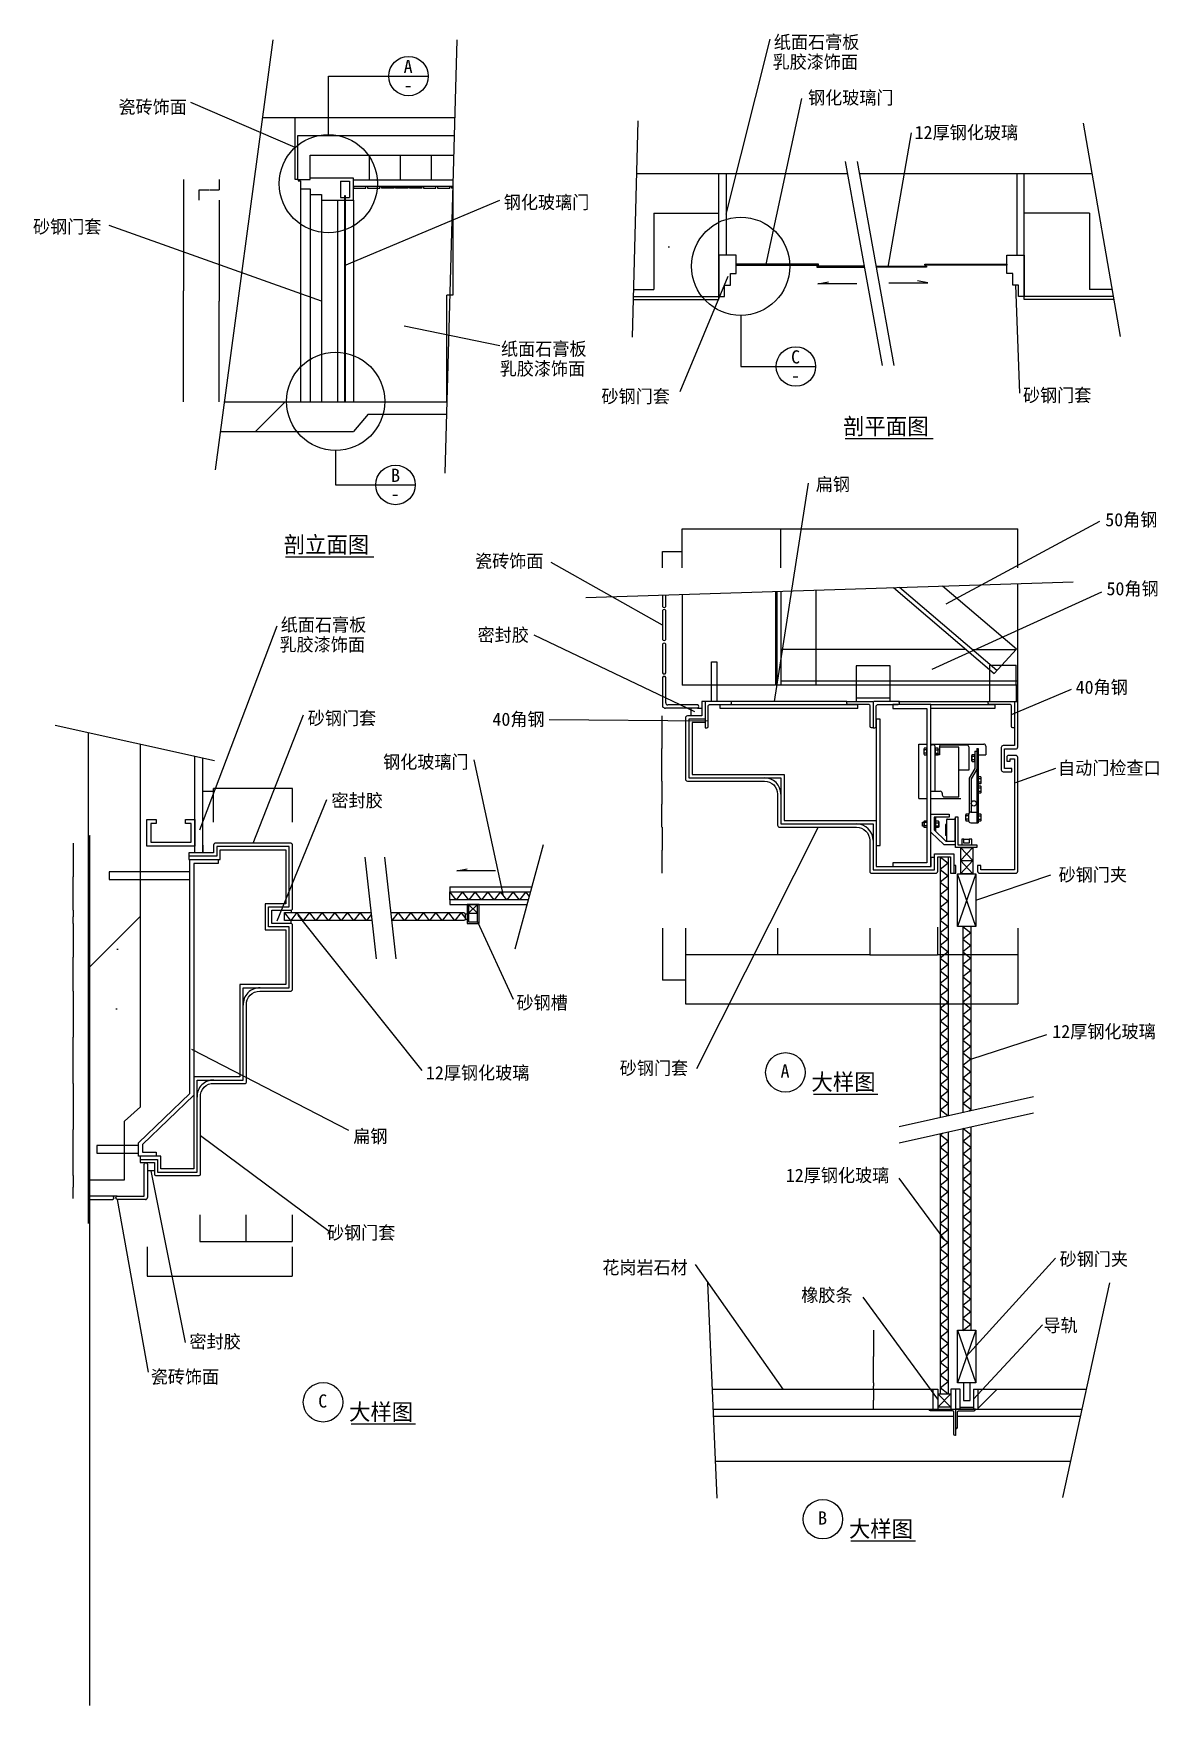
# Model space of a CAD drawing. Header units: metres. Extents: x -687 to 12991, y 0 to 20324.
import ezdxf

# ---------------------------------------------------------------- set-up
doc = ezdxf.new("R2010")
doc.units = ezdxf.units.M
for name, color, linetype in [('2', 2, 'Continuous'), ('3', 3, 'Continuous'), ('4', 4, 'Continuous'), ('7', 7, 'Continuous'), ('BH', 3, 'Continuous'), ('DIM', 3, 'Continuous'), ('TEXT', 3, 'Continuous')]:
    doc.layers.add(name, color=color, linetype=linetype)
doc.dimstyles.get("Standard").update_dxf_attribs({"dimtxt": 2.5, "dimasz": 2.5, "dimexe": 1.25, "dimexo": 0.625, "dimtad": 1, "dimcen": 2.5, "dimazin": 3, "dimtfac": 1, "dimtmove": 0, "dimatfit": 3})

msp = doc.modelspace()

# ---------------------------------------------------------------- texts
at = {"layer": 'TEXT'}
for s, height, p in [('纸面石膏板', 160, (8313.36, 20138.97)), ('A', 160, (3813.43, 19842.71)), ('乳胶漆饰面', 160, (8297.64, 19898.04)), ('瓷砖饰面', 160, (346.52, 19350.78)), ('-', 160, (3813.43, 19616.06)), ('钢化玻璃门', 160, (8728.82, 19463.16)), ('12厚钢化玻璃', 160, (10025.64, 19040.43)), ('钢化玻璃门', 160, (5030.66, 18192.31)), ('砂钢门套', 160, (-692.4, 17894.87)), ('纸面石膏板', 160, (4996.41, 16410.33)), ('C', 160, (8523.34, 16312.63)), ('乳胶漆饰面', 160, (4980.69, 16169.4)), ('-', 160, (8523.39, 16085.99)), ('砂钢门套', 160, (6218.26, 15833.06)), ('砂钢门套', 160, (11342.24, 15847.05)), ('剖平面图', 200, (9155.35, 15449.33)), ('B', 160, (3661.03, 14873.26)), ('扁钢', 160, (8823.84, 14764.22)), ('-', 160, (3655.78, 14646.61)), ('50角钢', 160, (12342.88, 14334.12)), ('剖立面图', 200, (2354.45, 14011.56)), ('瓷砖饰面', 160, (4681.29, 13831.43)), ('50角钢', 160, (12357.87, 13495.69)), ('纸面石膏板', 160, (2319.08, 13056.81)), ('密封胶', 160, (4712.15, 12933.21)), ('乳胶漆饰面', 160, (2303.36, 12815.88)), ('40角钢', 160, (11983.13, 12297.91)), ('砂钢门套', 160, (2647.61, 11920.98)), ('40角钢', 160, (4892.99, 11908.64)), ('钢化玻璃门', 160, (3563.34, 11390.32)), ('自动门检查口', 160, (11768.63, 11315.87)), ('密封胶', 160, (2935.87, 10920.65)), ('砂钢门夹', 160, (11775.42, 10018.55)), ('砂钢槽', 160, (5184.82, 8463.21)), ('12厚钢化玻璃', 160, (11698.87, 8113.05)), ('12厚钢化玻璃', 160, (4084.19, 7610.96)), ('砂钢门套', 160, (6440.03, 7667.69)), ('A', 160, (8395.63, 7632.05)), ('大样图', 200, (8770.37, 7480.22)), ('扁钢', 160, (3200.93, 6840.13)), ('12厚钢化玻璃', 160, (8459.37, 6365.03)), ('砂钢门套', 160, (2880.75, 5667.32)), ('砂钢门夹', 160, (11787.54, 5347.51)), ('花岗岩石材', 160, (6228.05, 5244.94)), ('橡胶条', 160, (8646.97, 4908.47)), ('导轨', 160, (11591.91, 4541.61)), ('密封胶', 160, (1209.22, 4344.22)), ('瓷砖饰面', 160, (738.53, 3915.91)), ('C', 160, (2775.26, 3621.91)), ('大样图', 200, (3149.57, 3470.08)), ('B', 160, (8851.86, 2200.13)), ('大样图', 200, (9226.6, 2048.3))]:
    msp.add_text(s, height=height, dxfattribs=at).set_placement(p)

# ---------------------------------------------------------------- blocks, each defined once
blk = doc.blocks.new('*D1')
for p, q in [((9479.34, 9449.67), (9479.34, 9125.98)), ((10303.34, 9449.67), (10303.34, 9125.98)), ((9479.59, 9125.98), (9889.84, 9125.98)), ((9892.84, 9125.98), (10303.09, 9125.98))]:
    blk.add_line(p, q)
at = {"layer": 'Defpoints'}
for p in [(9479.34, 9449.67), (10303.34, 9449.67), (9479.34, 9125.98)]:
    blk.add_point(p, dxfattribs=at)
at = {"layer": 'DIM', "insert": (9891.34, 9125.98), "char_height": 1, "attachment_point": 5}
blk.add_mtext('103', dxfattribs=at)
blk = doc.blocks.new('*D2')
for p, q in [((7239.34, 9215.99), (7239.34, 8528.84)), ((11279.34, 9215.99), (11279.34, 8528.84)), ((7239.59, 8528.84), (9257.84, 8528.84)), ((9260.84, 8528.84), (11279.09, 8528.84))]:
    blk.add_line(p, q)
at = {"layer": 'Defpoints'}
for p in [(7239.34, 9215.99), (11279.34, 9215.99), (7239.34, 8528.84)]:
    blk.add_point(p, dxfattribs=at)
at = {"layer": 'DIM', "insert": (9259.34, 8528.84), "char_height": 1, "attachment_point": 5}
blk.add_mtext('505', dxfattribs=at)
blk = doc.blocks.new('*D3')
for p, q in [((8399.34, 13830.51), (8399.34, 14303.89)), ((8399.59, 14303.89), (9837.84, 14303.89)), ((9840.84, 14303.89), (11279.09, 14303.89)), ((11279.34, 13830.51), (11279.34, 14303.89))]:
    blk.add_line(p, q)
at = {"layer": 'Defpoints'}
for p in [(8399.34, 14303.89), (8399.34, 13830.51), (11279.34, 13830.51)]:
    blk.add_point(p, dxfattribs=at)
at = {"layer": 'DIM', "insert": (9839.34, 14303.89), "char_height": 1, "attachment_point": 5}
blk.add_mtext('360', dxfattribs=at)
blk = doc.blocks.new('*D4')
for p, q in [((-0.25, 10573.43), (-0.5, 10573.43)), ((0, 0), (0, 10573.43)), ((0, 0), (0, 10573.43)), ((0, 10573.43), (0, 10573.43)), ((0.25, 10573.43), (0.5, 10573.43))]:
    blk.add_line(p, q)
at = {"layer": 'Defpoints'}
for p in [(0, 10573.43), (0, 0), (0, 0)]:
    blk.add_point(p, dxfattribs=at)
at = {"layer": 'DIM', "insert": (0, 10574.555), "char_height": 1, "attachment_point": 5}
blk.add_mtext('R=20', dxfattribs=at)
blk = doc.blocks.new('*D5')
for p, q in [((1436.71, 11108.8), (1372.46, 11108.8)), ((1372.71, 10736.6), (1372.71, 11108.8)), ((1502.96, 11108.8), (1438.71, 11108.8)), ((1502.71, 10736.6), (1502.71, 11108.8))]:
    blk.add_line(p, q)
at = {"layer": 'Defpoints'}
for p in [(1502.71, 11108.8), (1372.71, 10736.6), (1502.71, 10736.6)]:
    blk.add_point(p, dxfattribs=at)
at = {"layer": 'DIM', "insert": (1437.71, 11108.8), "char_height": 1, "attachment_point": 5}
blk.add_mtext('15', dxfattribs=at)
blk = doc.blocks.new('*D6')
for p, q in [((1981.21, 11147.01), (1502.46, 11147.01)), ((1502.71, 10736.6), (1502.71, 11147.01)), ((2462.96, 11147.01), (1984.21, 11147.01)), ((2462.71, 10736.6), (2462.71, 11147.01))]:
    blk.add_line(p, q)
at = {"layer": 'Defpoints'}
for p in [(2462.71, 11147.01), (1502.71, 10736.6), (2462.71, 10736.6)]:
    blk.add_point(p, dxfattribs=at)
at = {"layer": 'DIM', "insert": (1982.71, 11147.01), "char_height": 1, "attachment_point": 5}
blk.add_mtext('120', dxfattribs=at)
blk = doc.blocks.new('*D7')
for p, q in [((6950.79, 11236.58), (6950.79, 10956.58)), ((6950.54, 10956.58), (6950.29, 10956.58)), ((6950.79, 10676.58), (6950.79, 10956.58)), ((6950.79, 10956.58), (6950.79, 10956.58)), ((6951.04, 10956.58), (6951.29, 10956.58))]:
    blk.add_line(p, q)
at = {"layer": 'Defpoints'}
for p in [(6950.79, 11236.58), (6950.79, 10956.58), (6950.79, 10676.58)]:
    blk.add_point(p, dxfattribs=at)
at = {"layer": 'DIM', "insert": (6950.79, 10957.705), "char_height": 1, "attachment_point": 5}
blk.add_mtext('70', dxfattribs=at)
blk = doc.blocks.new('*D8')
for p, q in [((696.63, 5576.89), (696.63, 5220.54)), ((2456.63, 5576.89), (2456.63, 5220.54)), ((696.88, 5220.54), (1575.13, 5220.54)), ((1578.13, 5220.54), (2456.38, 5220.54))]:
    blk.add_line(p, q)
at = {"layer": 'Defpoints'}
for p in [(696.63, 5576.89), (2456.63, 5576.89), (696.63, 5220.54)]:
    blk.add_point(p, dxfattribs=at)
at = {"layer": 'DIM', "insert": (1576.63, 5220.54), "char_height": 1, "attachment_point": 5}
blk.add_mtext('220', dxfattribs=at)
blk = doc.blocks.new('*D9')
for p, q in [((-0.25, 8086.54), (-0.5, 8086.54)), ((0, 0), (0, 8086.54)), ((0, 0), (0, 8086.54)), ((0, 8086.54), (0, 8086.54)), ((0.25, 8086.54), (0.5, 8086.54))]:
    blk.add_line(p, q)
at = {"layer": 'Defpoints'}
for p in [(0, 8086.54), (0, 0), (0, 0)]:
    blk.add_point(p, dxfattribs=at)
at = {"layer": 'DIM', "insert": (0, 8087.665), "char_height": 1, "attachment_point": 5}
blk.add_mtext('R=20', dxfattribs=at)
blk = doc.blocks.new('*D10')
for p, q in [((1896.63, 5963.54), (1896.63, 5642.5)), ((2456.63, 5963.54), (2456.63, 5642.5)), ((1896.88, 5642.5), (2175.63, 5642.5)), ((2177.63, 5642.5), (2456.38, 5642.5))]:
    blk.add_line(p, q)
at = {"layer": 'Defpoints'}
for p in [(1896.63, 5963.54), (2456.63, 5963.54), (1896.63, 5642.5)]:
    blk.add_point(p, dxfattribs=at)
at = {"layer": 'DIM', "insert": (2176.63, 5642.5), "char_height": 1, "attachment_point": 5}
blk.add_mtext('70', dxfattribs=at)
blk = doc.blocks.new('*D11')
for p, q in [((-204.77, 7562.72), (-204.77, 7002.72)), ((-205.02, 7002.72), (-205.27, 7002.72)), ((-204.77, 6442.72), (-204.77, 7002.72)), ((-204.77, 7002.72), (-204.77, 7002.72)), ((-204.52, 7002.72), (-204.27, 7002.72))]:
    blk.add_line(p, q)
at = {"layer": 'Defpoints'}
for p in [(-204.77, 7562.72), (-204.77, 7002.72), (-204.77, 6442.72)]:
    blk.add_point(p, dxfattribs=at)
at = {"layer": 'DIM', "insert": (-204.77, 7003.845), "char_height": 1, "attachment_point": 5}
blk.add_mtext('140', dxfattribs=at)
blk = doc.blocks.new('*D12')
for p, q in [((-0.25, 6943.06), (-0.5, 6943.06)), ((0, 0), (0, 6943.06)), ((0, 0), (0, 6943.06)), ((0, 6943.06), (0, 6943.06)), ((0.25, 6943.06), (0.5, 6943.06))]:
    blk.add_line(p, q)
at = {"layer": 'Defpoints'}
for p in [(0, 6943.06), (0, 0), (0, 0)]:
    blk.add_point(p, dxfattribs=at)
at = {"layer": 'DIM', "insert": (0, 6944.185), "char_height": 1, "attachment_point": 5}
blk.add_mtext('R=20', dxfattribs=at)
blk = doc.blocks.new('*D13')
for p, q in [((-205.02, 6302.72), (-205.27, 6302.72)), ((-204.77, 6442.72), (-204.77, 6302.72)), ((-204.77, 6162.72), (-204.77, 6302.72)), ((-204.77, 6302.72), (-204.77, 6302.72)), ((-204.52, 6302.72), (-204.27, 6302.72))]:
    blk.add_line(p, q)
at = {"layer": 'Defpoints'}
for p in [(-204.77, 6442.72), (-204.77, 6302.72), (-204.77, 6162.72)]:
    blk.add_point(p, dxfattribs=at)
at = {"layer": 'DIM', "insert": (-204.77, 6303.845), "char_height": 1, "attachment_point": 5}
blk.add_mtext('35', dxfattribs=at)
blk = doc.blocks.new('*D14')
for p, q in [((1336.63, 5963.54), (1336.63, 5642.5)), ((1896.63, 5963.54), (1896.63, 5642.5)), ((1336.88, 5642.5), (1615.63, 5642.5)), ((1617.63, 5642.5), (1896.38, 5642.5))]:
    blk.add_line(p, q)
at = {"layer": 'Defpoints'}
for p in [(1336.63, 5963.54), (1896.63, 5963.54), (1336.63, 5642.5)]:
    blk.add_point(p, dxfattribs=at)
at = {"layer": 'DIM', "insert": (1616.63, 5642.5), "char_height": 1, "attachment_point": 5}
blk.add_mtext('70', dxfattribs=at)
blk = doc.blocks.new('*D15')
for p, q in [((-204.77, 9506.72), (-204.77, 9094.72)), ((-205.02, 9094.72), (-205.27, 9094.72)), ((-204.77, 8682.72), (-204.77, 9094.72)), ((-204.77, 9094.72), (-204.77, 9094.72)), ((-204.52, 9094.72), (-204.27, 9094.72))]:
    blk.add_line(p, q)
at = {"layer": 'Defpoints'}
for p in [(-204.77, 9506.72), (-204.77, 9094.72), (-204.77, 8682.72)]:
    blk.add_point(p, dxfattribs=at)
at = {"layer": 'DIM', "insert": (-204.77, 9095.845), "char_height": 1, "attachment_point": 5}
blk.add_mtext('103', dxfattribs=at)
blk = doc.blocks.new('*D16')
for p, q in [((-204.77, 8682.72), (-204.77, 8122.72)), ((-205.02, 8122.72), (-205.27, 8122.72)), ((-204.77, 7562.72), (-204.77, 8122.72)), ((-204.77, 8122.72), (-204.77, 8122.72)), ((-204.52, 8122.72), (-204.27, 8122.72))]:
    blk.add_line(p, q)
at = {"layer": 'Defpoints'}
for p in [(-204.77, 8682.72), (-204.77, 8122.72), (-204.77, 7562.72)]:
    blk.add_point(p, dxfattribs=at)
at = {"layer": 'DIM', "insert": (-204.77, 8123.845), "char_height": 1, "attachment_point": 5}
blk.add_mtext('140', dxfattribs=at)
blk = doc.blocks.new('*D17')
for p, q in [((-204.77, 10482.72), (-204.77, 10074.72)), ((-205.02, 10074.72), (-205.27, 10074.72)), ((-204.77, 9666.72), (-204.77, 10074.72)), ((-204.77, 10074.72), (-204.77, 10074.72)), ((-204.52, 10074.72), (-204.27, 10074.72))]:
    blk.add_line(p, q)
at = {"layer": 'Defpoints'}
for p in [(-204.77, 10482.72), (-204.77, 10074.72), (-204.77, 9666.72)]:
    blk.add_point(p, dxfattribs=at)
at = {"layer": 'DIM', "insert": (-204.77, 10075.845), "char_height": 1, "attachment_point": 5}
blk.add_mtext('102', dxfattribs=at)
blk = doc.blocks.new('*D18')
for p, q in [((-205.02, 9586.72), (-205.27, 9586.72)), ((-204.77, 9666.72), (-204.77, 9586.72)), ((-204.77, 9506.72), (-204.77, 9586.72)), ((-204.77, 9586.72), (-204.77, 9586.72)), ((-204.52, 9586.72), (-204.27, 9586.72))]:
    blk.add_line(p, q)
at = {"layer": 'Defpoints'}
for p in [(-204.77, 9666.72), (-204.77, 9586.72), (-204.77, 9506.72)]:
    blk.add_point(p, dxfattribs=at)
at = {"layer": 'DIM', "insert": (-204.77, 9587.845), "char_height": 1, "attachment_point": 5}
blk.add_mtext('20', dxfattribs=at)
blk = doc.blocks.new('*D19')
for p, q in [((9526.77, 3883.67), (9526.52, 3883.67)), ((9527.02, 3923.67), (9527.02, 3883.67)), ((9527.02, 3843.67), (9527.02, 3883.67)), ((9527.02, 3883.67), (9527.02, 3883.67)), ((9527.27, 3883.67), (9527.52, 3883.67))]:
    blk.add_line(p, q)
at = {"layer": 'Defpoints'}
for p in [(9527.02, 3923.67), (9527.02, 3883.67), (9527.02, 3843.67)]:
    blk.add_point(p, dxfattribs=at)
at = {"layer": 'DIM', "insert": (9527.02, 3884.795), "char_height": 1, "attachment_point": 5}
blk.add_mtext('10', dxfattribs=at)
blk = doc.blocks.new('*D20')
for p, q in [((9527.02, 4563.67), (9527.02, 4243.67)), ((9526.77, 4243.67), (9526.52, 4243.67)), ((9527.02, 3923.67), (9527.02, 4243.67)), ((9527.02, 4243.67), (9527.02, 4243.67)), ((9527.27, 4243.67), (9527.52, 4243.67))]:
    blk.add_line(p, q)
at = {"layer": 'Defpoints'}
for p in [(9527.02, 4563.67), (9527.02, 4243.67), (9527.02, 3923.67)]:
    blk.add_point(p, dxfattribs=at)
at = {"layer": 'DIM', "insert": (9527.02, 4244.795), "char_height": 1, "attachment_point": 5}
blk.add_mtext('80', dxfattribs=at)
blk = doc.blocks.new('*D21')
for p, q in [((9526.77, 3711.11), (9526.52, 3711.11)), ((9527.02, 3843.67), (9527.02, 3711.11)), ((9527.02, 3603.67), (9527.02, 3711.11)), ((9527.02, 3711.11), (9527.02, 3711.11)), ((9527.27, 3711.11), (9527.52, 3711.11))]:
    blk.add_line(p, q)
at = {"layer": 'Defpoints'}
for p in [(9527.02, 3843.67), (9527.02, 3711.11), (9527.02, 3603.67)]:
    blk.add_point(p, dxfattribs=at)
at = {"layer": 'DIM', "insert": (9527.02, 3712.235), "char_height": 1, "attachment_point": 5}
blk.add_mtext('30', dxfattribs=at)
blk = doc.blocks.new('*D22')
for p, q in [((7239.34, 9450.87), (7239.34, 9127.29)), ((8359.34, 9450.87), (8359.34, 9127.29)), ((7239.59, 9127.29), (7797.84, 9127.29)), ((7800.84, 9127.29), (8359.09, 9127.29))]:
    blk.add_line(p, q)
at = {"layer": 'Defpoints'}
for p in [(7239.34, 9450.87), (8359.34, 9450.87), (7239.34, 9127.29)]:
    blk.add_point(p, dxfattribs=at)
at = {"layer": 'DIM', "insert": (7799.34, 9127.29), "char_height": 1, "attachment_point": 5}
blk.add_mtext('140', dxfattribs=at)
blk = doc.blocks.new('*D23')
for p, q in [((6959.34, 9449.67), (6959.34, 8814.93)), ((7239.34, 9449.67), (7239.34, 8814.93)), ((7098.34, 8814.93), (6959.09, 8814.93)), ((7239.59, 8814.93), (7100.34, 8814.93))]:
    blk.add_line(p, q)
at = {"layer": 'Defpoints'}
for p in [(6959.34, 9449.67), (7239.34, 9449.67), (7239.34, 8814.93)]:
    blk.add_point(p, dxfattribs=at)
at = {"layer": 'DIM', "insert": (7099.34, 8814.93), "char_height": 1, "attachment_point": 5}
blk.add_mtext('35', dxfattribs=at)
blk = doc.blocks.new('*D24')
for p, q in [((6954.45, 10676.58), (6954.45, 10396.58)), ((6954.2, 10396.58), (6953.95, 10396.58)), ((6954.45, 10116.58), (6954.45, 10396.58)), ((6954.45, 10396.58), (6954.45, 10396.58)), ((6954.7, 10396.58), (6954.95, 10396.58))]:
    blk.add_line(p, q)
at = {"layer": 'Defpoints'}
for p in [(6954.45, 10676.58), (6954.45, 10396.58), (6954.45, 10116.58)]:
    blk.add_point(p, dxfattribs=at)
at = {"layer": 'DIM', "insert": (6954.45, 10397.705), "char_height": 1, "attachment_point": 5}
blk.add_mtext('70', dxfattribs=at)
blk = doc.blocks.new('*D25')
for p, q in [((8359.34, 9450.87), (8359.34, 9127.29)), ((9479.34, 9450.87), (9479.34, 9127.29)), ((8359.59, 9127.29), (8917.84, 9127.29)), ((8920.84, 9127.29), (9479.09, 9127.29))]:
    blk.add_line(p, q)
at = {"layer": 'Defpoints'}
for p in [(8359.34, 9450.87), (9479.34, 9450.87), (8359.34, 9127.29)]:
    blk.add_point(p, dxfattribs=at)
at = {"layer": 'DIM', "insert": (8919.34, 9127.29), "char_height": 1, "attachment_point": 5}
blk.add_mtext('140', dxfattribs=at)
blk = doc.blocks.new('*D26')
for p, q in [((-0.25, 9875.91), (-0.5, 9875.91)), ((0, 0), (0, 9875.91)), ((0, 0), (0, 9875.91)), ((0, 9875.91), (0, 9875.91)), ((0.25, 9875.91), (0.5, 9875.91))]:
    blk.add_line(p, q)
at = {"layer": 'Defpoints'}
for p in [(0, 9875.91), (0, 0), (0, 0)]:
    blk.add_point(p, dxfattribs=at)
at = {"layer": 'DIM', "insert": (0, 9877.035), "char_height": 1, "attachment_point": 5}
blk.add_mtext('R=20', dxfattribs=at)
blk = doc.blocks.new('*D27')
for p, q in [((1571.53, 18295.53), (1571.53, 17070.03)), ((1571.28, 17070.03), (1571.03, 17070.03)), ((1571.53, 15844.53), (1571.53, 17070.03)), ((1571.53, 17070.03), (1571.53, 17070.03)), ((1571.78, 17070.03), (1572.03, 17070.03))]:
    blk.add_line(p, q)
at = {"layer": 'Defpoints'}
for p in [(1571.53, 18295.53), (1571.53, 17070.03), (1571.53, 15844.53)]:
    blk.add_point(p, dxfattribs=at)
at = {"layer": 'DIM', "insert": (1571.53, 17071.155), "char_height": 1, "attachment_point": 5}
blk.add_mtext('0', dxfattribs=at)
blk = doc.blocks.new('*D28')
for p, q in [((1136.9, 18549.53), (1136.9, 17197.03)), ((1136.65, 17197.03), (1136.4, 17197.03)), ((1136.9, 15844.53), (1136.9, 17197.03)), ((1136.9, 17197.03), (1136.9, 17197.03)), ((1137.15, 17197.03), (1137.4, 17197.03))]:
    blk.add_line(p, q)
at = {"layer": 'Defpoints'}
for p in [(1136.9, 18549.53), (1136.9, 17197.03), (1136.9, 15844.53)]:
    blk.add_point(p, dxfattribs=at)
at = {"layer": '3', "insert": (1136.9, 17198.155), "char_height": 1, "attachment_point": 5}
blk.add_mtext('0', dxfattribs=at)
blk = doc.blocks.new('*D29')
for p, q in [((1571.53, 18549.53), (1571.53, 18422.53)), ((1325.9, 18295.53), (1325.9, 18422.53)), ((1326.15, 18422.53), (1445.715, 18422.53)), ((1451.715, 18422.53), (1571.28, 18422.53))]:
    blk.add_line(p, q)
at = {"layer": 'Defpoints'}
for p in [(1571.53, 18549.53), (1325.9, 18422.53), (1325.9, 18295.53)]:
    blk.add_point(p, dxfattribs=at)
at = {"layer": 'DIM', "insert": (1448.715, 18422.53), "char_height": 1, "attachment_point": 5}
blk.add_mtext('245,63', dxfattribs=at)
blk = doc.blocks.new('*D30')
for p, q in [((4409.95, 18444.03), (4409.95, 17144.28)), ((4371.965, 17144.28), (4338.73, 17144.28)), ((4338.98, 15844.53), (4338.98, 17144.28)), ((4410.2, 17144.28), (4376.965, 17144.28))]:
    blk.add_line(p, q)
at = {"layer": 'Defpoints'}
for p in [(4409.95, 18444.03), (4409.95, 17144.28), (4338.98, 15844.53)]:
    blk.add_point(p, dxfattribs=at)
at = {"layer": '3', "insert": (4374.465, 17144.28), "char_height": 1, "attachment_point": 5}
blk.add_mtext('70,97', dxfattribs=at)
blk = doc.blocks.new('*D31')
for p, q in [((7199.34, 13829.31), (7199.34, 14303.89)), ((7199.59, 14303.89), (7797.84, 14303.89)), ((7800.84, 14303.89), (8399.09, 14303.89)), ((8399.34, 13829.31), (8399.34, 14303.89))]:
    blk.add_line(p, q)
at = {"layer": 'Defpoints'}
for p in [(7199.34, 14303.89), (7199.34, 13829.31), (8399.34, 13829.31)]:
    blk.add_point(p, dxfattribs=at)
at = {"layer": 'DIM', "insert": (7799.34, 14303.89), "char_height": 1, "attachment_point": 5}
blk.add_mtext('150', dxfattribs=at)
blk = doc.blocks.new('*D32')
for p, q in [((6951.99, 12028.58), (6951.99, 11632.58)), ((6951.74, 11632.58), (6951.49, 11632.58)), ((6951.99, 11236.58), (6951.99, 11632.58)), ((6951.99, 11632.58), (6951.99, 11632.58)), ((6952.24, 11632.58), (6952.49, 11632.58))]:
    blk.add_line(p, q)
at = {"layer": 'Defpoints'}
for p in [(6951.99, 12028.58), (6951.99, 11632.58), (6951.99, 11236.58)]:
    blk.add_point(p, dxfattribs=at)
at = {"layer": 'DIM', "insert": (6951.99, 11633.705), "char_height": 1, "attachment_point": 5}
blk.add_mtext('99', dxfattribs=at)
blk = doc.blocks.new('*D33')
for p, q in [((6959.34, 13828.11), (6959.34, 14028.32)), ((6959.59, 14028.32), (7078.34, 14028.32)), ((7080.34, 14028.32), (7199.09, 14028.32)), ((7199.34, 13828.11), (7199.34, 14028.32))]:
    blk.add_line(p, q)
at = {"layer": 'Defpoints'}
for p in [(6959.34, 14028.32), (6959.34, 13828.11), (7199.34, 13828.11)]:
    blk.add_point(p, dxfattribs=at)
at = {"layer": 'DIM', "insert": (7079.34, 14028.32), "char_height": 1, "attachment_point": 5}
blk.add_mtext('30', dxfattribs=at)
blk = doc.blocks.new('*D34')
for p, q in [((10303.34, 9459.53), (10303.34, 9127.91)), ((11279.34, 9448.12), (11279.34, 9127.91)), ((10303.59, 9127.91), (10789.84, 9127.91)), ((10792.84, 9127.91), (11279.09, 9127.91))]:
    blk.add_line(p, q)
at = {"layer": 'Defpoints'}
for p in [(10303.34, 9459.53), (11279.34, 9448.12), (10303.34, 9127.91)]:
    blk.add_point(p, dxfattribs=at)
at = {"layer": 'DIM', "insert": (10791.34, 9127.91), "char_height": 1, "attachment_point": 5}
blk.add_mtext('122', dxfattribs=at)

# ---------------------------------------------------------------- dimensions: what is measured, and where the dimension line sits
at = {"layer": '3'}
for base, p1, p2, picture, middle in [((1136.9, 17197.03), (1136.9, 18549.53), (1136.9, 15844.53), '*D28', (1136.9, 17198.155)), ((4409.95, 17144.28), (4409.95, 18444.03), (4338.98, 15844.53), '*D30', (4374.465, 17144.28))]:
    dim = msp.add_linear_dim(base=base, p1=p1, p2=p2, dimstyle='Standard', dxfattribs=at)
    dim.commit()
    dim.dimension.update_dxf_attribs({"geometry": picture, "text_midpoint": middle})
at = {"layer": 'DIM'}
for base, p1, p2, picture, middle in [((1325.9, 18422.53), (1325.9, 18295.53), (1571.53, 18549.53), '*D29', (1448.715, 18422.53)), ((1571.53, 17070.03), (1571.53, 18295.53), (1571.53, 15844.53), '*D27', (1571.53, 17071.155))]:
    dim = msp.add_linear_dim(base=base, p1=p1, p2=p2, dimstyle='Standard', dxfattribs=at)
    dim.commit()
    dim.dimension.update_dxf_attribs({"geometry": picture, "text_midpoint": middle})
for base, p1, p2, text, picture, middle in [((7199.34, 14303.89), (7199.34, 13829.31), (8399.34, 13829.31), '150', '*D31', (7799.34, 14303.89)), ((8399.34, 14303.89), (8399.34, 13830.51), (11279.34, 13830.51), '360', '*D3', (9839.34, 14303.89)), ((6959.34, 14028.32), (6959.34, 13828.11), (7199.34, 13828.11), '30', '*D33', (7079.34, 14028.32)), ((6951.99, 11632.58), (6951.99, 12028.58), (6951.99, 11236.58), '99', '*D32', (6951.99, 11633.705)), ((6950.79, 10956.58), (6950.79, 11236.58), (6950.79, 10676.58), '70', '*D7', (6950.79, 10957.705)), ((1502.71, 11108.8), (1502.71, 10736.6), (1372.71, 10736.6), '15', '*D5', (1437.71, 11108.8)), ((2462.71, 11147.01), (2462.71, 10736.6), (1502.71, 10736.6), '120', '*D6', (1982.71, 11147.01)), ((0, 10573.43), (0, 0), (0, 0), 'R=20', '*D4', (0, 10574.555)), ((6954.45, 10396.58), (6954.45, 10676.58), (6954.45, 10116.58), '70', '*D24', (6954.45, 10397.705)), ((-204.77, 10074.72), (-204.77, 9666.72), (-204.77, 10482.72), '102', '*D17', (-204.77, 10075.845)), ((0, 9875.91), (0, 0), (0, 0), 'R=20', '*D26', (0, 9877.035)), ((-204.77, 9586.72), (-204.77, 9506.72), (-204.77, 9666.72), '20', '*D18', (-204.77, 9587.845)), ((-204.77, 9094.72), (-204.77, 8682.72), (-204.77, 9506.72), '103', '*D15', (-204.77, 9095.845)), ((7239.34, 8814.93), (7239.34, 9449.67), (6959.34, 9449.67), '35', '*D23', (7099.34, 8814.93)), ((7239.34, 9127.29), (7239.34, 9450.87), (8359.34, 9450.87), '140', '*D22', (7799.34, 9127.29)), ((8359.34, 9127.29), (8359.34, 9450.87), (9479.34, 9450.87), '140', '*D25', (8919.34, 9127.29)), ((9479.34, 9125.98), (9479.34, 9449.67), (10303.34, 9449.67), '103', '*D1', (9891.34, 9125.98)), ((10303.34, 9127.91), (10303.34, 9459.53), (11279.34, 9448.12), '122', '*D34', (10791.34, 9127.91)), ((7239.34, 8528.84), (7239.34, 9215.99), (11279.34, 9215.99), '505', '*D2', (9259.34, 8528.84)), ((-204.77, 8122.72), (-204.77, 7562.72), (-204.77, 8682.72), '140', '*D16', (-204.77, 8123.845)), ((0, 8086.54), (0, 0), (0, 0), 'R=20', '*D9', (0, 8087.665)), ((-204.77, 7002.72), (-204.77, 6442.72), (-204.77, 7562.72), '140', '*D11', (-204.77, 7003.845)), ((0, 6943.06), (0, 0), (0, 0), 'R=20', '*D12', (0, 6944.185)), ((-204.77, 6302.72), (-204.77, 6162.72), (-204.77, 6442.72), '35', '*D13', (-204.77, 6303.845)), ((1336.63, 5642.5), (1336.63, 5963.54), (1896.63, 5963.54), '70', '*D14', (1616.63, 5642.5)), ((1896.63, 5642.5), (1896.63, 5963.54), (2456.63, 5963.54), '70', '*D10', (2176.63, 5642.5)), ((696.63, 5220.54), (696.63, 5576.89), (2456.63, 5576.89), '220', '*D8', (1576.63, 5220.54)), ((9527.02, 4243.67), (9527.02, 4563.67), (9527.02, 3923.67), '80', '*D20', (9527.02, 4244.795)), ((9527.02, 3883.67), (9527.02, 3923.67), (9527.02, 3843.67), '10', '*D19', (9527.02, 3884.795)), ((9527.02, 3711.11), (9527.02, 3843.67), (9527.02, 3603.67), '30', '*D21', (9527.02, 3712.235))]:
    dim = msp.add_linear_dim(base=base, p1=p1, p2=p2, text=text, dimstyle='Standard', dxfattribs=at)
    dim.commit()
    dim.dimension.update_dxf_attribs({"geometry": picture, "text_midpoint": middle})

# ---------------------------------------------------------------- hatches: boundary and pattern name
at = {"layer": '3'}
h = msp.add_hatch(dxfattribs=at)
h.set_pattern_fill('ANSI31', scale=1000)
h.paths.add_polyline_path([(3011.04, 19084.53, -0.19), (3384.8, 18844.53), (4422.48, 18844.53), (4429.16, 19084.53)])
h.paths.add_polyline_path([(3384.8, 18844.53, 0.19), (3011.04, 19084.53), (2785.85, 19084.53, 0.12), (2525.59, 18964.51), (2525.59, 18549.53), (2530.59, 18549.53), (2675.59, 18549.53), (2675.59, 18844.53)])
h.paths.add_polyline_path([(2525.59, 19084.53), (2525.59, 18964.51, -0.12), (2785.85, 19084.53)])
h = msp.add_hatch(dxfattribs=at)
h.set_pattern_fill('AR-CONC', scale=50)
h.paths.add_polyline_path([(3011.04, 19084.53, -0.19), (3384.8, 18844.53), (4422.48, 18844.53), (4429.16, 19084.53)])
h.paths.add_polyline_path([(3384.8, 18844.53, 0.19), (3011.04, 19084.53), (2785.85, 19084.53, 0.12), (2525.59, 18964.51), (2525.59, 18549.53), (2530.59, 18549.53), (2675.59, 18549.53), (2675.59, 18844.53)])
h.paths.add_polyline_path([(2525.59, 19084.53), (2525.59, 18964.51, -0.12), (2785.85, 19084.53)])
h = msp.add_hatch(dxfattribs=at)
h.set_pattern_fill('AR-CONC', scale=50)
h.paths.add_polyline_path([(12150.51, 18140.44), (11357.8, 18140.44), (11357.8, 17125.44), (12445.29, 17125.44), (12430.48, 17210.44), (12150.51, 17210.44)])
h.paths.add_polyline_path([(7645.7, 18029.11), (7645.7, 18140.44), (6852.99, 18140.44), (6852.99, 17210.44), (6609.5, 17210.44), (6607.2, 17125.44), (7441.52, 17125.44, -0.17), (7314, 17494.24, -0.28)])
h.paths.add_polyline_path([(7645.7, 17630.44), (7645.7, 18029.11, 0.28), (7314, 17494.24, 0.17), (7441.52, 17125.44), (7645.7, 17125.44)])
h = msp.add_hatch(dxfattribs=at)
h.set_pattern_fill('ANSI31', scale=1000)
h.paths.add_polyline_path([(7645.7, 18029.11), (7645.7, 18140.44), (6852.99, 18140.44), (6852.99, 17210.44), (6609.5, 17210.44), (6607.2, 17125.44), (7441.52, 17125.44, -0.17), (7314, 17494.24, -0.28)])
h.paths.add_polyline_path([(7645.7, 17630.44), (7645.7, 18029.11, 0.28), (7314, 17494.24, 0.17), (7441.52, 17125.44), (7645.7, 17125.44)])
h.paths.add_polyline_path([(12150.51, 18140.44), (11357.8, 18140.44), (11357.8, 17125.44), (12445.29, 17125.44), (12430.48, 17210.44), (12150.51, 17210.44)])
h = msp.add_hatch(dxfattribs=at)
h.set_pattern_fill('ANSI31', scale=1000)
h.paths.add_polyline_path([(2389.17, 15844.53, 0.16), (2515.96, 15484.53), (3204.59, 15484.53), (3383.07, 15694.53), (3562.04, 15694.53, 0.06), (3583.26, 15844.53), (3204.59, 15844.53)])
h.paths.add_polyline_path([(2515.96, 15484.53, -0.16), (2389.17, 15844.53), (1633.51, 15844.53), (1585.18, 15484.53)])
h.paths.add_polyline_path([(4334.81, 15694.53), (4338.98, 15844.53), (3583.26, 15844.53, -0.06), (3562.04, 15694.53)])
h = msp.add_hatch(dxfattribs=at)
h.set_pattern_fill('AR-CONC', scale=20)
h.paths.add_polyline_path([(7199.34, 13505.27), (6999.34, 13498.81), (6999.34, 12187.34, 0.41), (7023.34, 12163.34), (7386.15, 12163.34, -0.76), (7385.47, 12123.34), (7438.56, 12123.34), (7438.56, 12203.34), (7554.98, 12203.34), (7554.98, 12403.34), (7199.34, 12403.34)])
h = msp.add_hatch(dxfattribs=at)
h.set_pattern_fill('ANSI31', scale=2000)
h.paths.add_polyline_path([(8335.34, 13542.01), (7199.34, 13505.27), (7199.34, 12403.34), (7554.98, 12403.34), (7554.98, 12687.65), (7622.43, 12687.65), (7622.43, 12403.34), (8335.34, 12403.34)])
h = msp.add_hatch(dxfattribs=at)
h.set_pattern_fill('AR-CONC', scale=100)
h.paths.add_polyline_path([(7622.43, 12687.65), (7622.43, 12403.34), (8335.34, 12403.34), (8335.34, 13542.01), (7199.34, 13505.27), (7199.34, 12403.34), (7554.98, 12403.34), (7554.98, 12687.65)])
h = msp.add_hatch(dxfattribs=at)
h.set_pattern_fill('ANSI37', scale=300)
h.paths.add_polyline_path([(7438.56, 12123.34), (7308.24, 12123.34), (7308.24, 12028.58), (7414.56, 12028.58, 0.41), (7438.56, 12052.58)])
h = msp.add_hatch(dxfattribs=at)
h.set_pattern_fill('ANSI31', scale=2000)
h.paths.add_polyline_path([(614.95, 10040.13), (233.77, 10040.13), (233.77, 10132.92), (614.95, 10132.92), (614.95, 11681.69), (-15.88, 11822.26), (-15.88, 6390.6), (419.31, 6390.6), (419.31, 6713.94), (83.58, 6713.94), (83.58, 6806.72), (419.31, 6806.72), (419.31, 7101.95), (614.95, 7277.21)])
h = msp.add_hatch(dxfattribs=at)
h.set_pattern_fill('AR-CONC', scale=100)
h.paths.add_polyline_path([(-15.88, 6390.6), (419.31, 6390.6), (419.31, 6713.94), (83.58, 6713.94), (83.58, 6806.72), (419.31, 6806.72), (419.31, 7101.95), (614.95, 7277.21), (614.95, 10040.13), (233.77, 10040.13), (233.77, 10132.92), (614.95, 10132.92), (614.95, 11681.69), (-15.88, 11822.26)])
h = msp.add_hatch(dxfattribs=at)
h.set_pattern_fill('ANSI37', scale=300)
h.paths.add_polyline_path([(2211.79, 9506.72), (2438.71, 9506.72, -0.09), (2446.71, 9505.34), (2446.71, 9541.46), (2363.31, 9541.46), (2363.31, 9637.46), (2446.71, 9637.46), (2446.71, 9668.09, -0.09), (2438.71, 9666.72), (2211.79, 9666.72)])
h = msp.add_hatch(dxfattribs=at)
h.set_pattern_fill('AR-CONC', scale=20)
h.paths.add_polyline_path([(419.31, 6390.6), (-15.88, 6390.6), (-15.88, 6190.6), (275.31, 6190.6), (329.28, 6190.6), (659.31, 6190.6), (659.31, 6577.41, -1.06), (699.31, 6576.73), (699.31, 6499.5), (782.71, 6499.5), (782.71, 6598.96), (611.66, 6598.96), (611.66, 6678.96), (590.52, 6678.96), (590.52, 6713.94), (419.31, 6713.94)])
h = msp.add_hatch(dxfattribs=at)
h.set_pattern_fill('ANSI37', scale=300)
h.paths.add_polyline_path([(782.71, 6598.96), (679.6, 6598.96), (679.67, 6598.27, -0.43), (699.31, 6576.73), (699.31, 6499.5), (782.71, 6499.5)])
h = msp.add_hatch(dxfattribs=at)
h.set_pattern_fill('ANSI33', scale=800)
h.paths.add_polyline_path([(10251.34, 3603.67), (10251.34, 3843.67), (7564.5, 3843.67), (7575, 3603.67)])
h.paths.add_polyline_path([(12057.78, 3603.67), (12110.36, 3843.67), (10795.34, 3843.67), (10795.34, 3603.67)])
h = msp.add_hatch(dxfattribs=at)
h.set_pattern_fill('AR-CONC', scale=20)
h.paths.add_polyline_path([(10502.01, 3518.82), (10502.01, 3566.34, 0.41), (10486.01, 3582.34), (10219.34, 3582.34, -0.41), (10203.34, 3598.34), (10203.34, 3603.67), (9799.81, 3603.67), (7575, 3603.67), (7578.71, 3518.82)])
h.paths.add_polyline_path([(10763.34, 3603.67), (10763.34, 3598.34, -0.41), (10747.34, 3582.34), (10560.67, 3582.34, 0.41), (10544.67, 3566.34), (10544.67, 3518.82), (12039.2, 3518.82), (12057.78, 3603.67)])
h = msp.add_hatch(dxfattribs=at)
h.set_pattern_fill('AR-CONC', scale=100)
h.paths.add_polyline_path([(7578.71, 3518.82), (7602.67, 2971.09), (11919.2, 2971.09), (12039.2, 3518.82), (10544.67, 3518.82), (10544.67, 3379.67, -0.41), (10528.67, 3363.67), (10523.34, 3363.67), (10523.34, 3283.67), (10518.01, 3283.67, -0.41), (10502.01, 3299.67), (10502.01, 3518.82)])
h = msp.add_hatch(dxfattribs=at)
h.set_pattern_fill('ANSI31', scale=2000)
h.paths.add_polyline_path([(11919.2, 2971.09), (12039.2, 3518.82), (10544.67, 3518.82), (10544.67, 3379.67, -0.41), (10528.67, 3363.67), (10523.34, 3363.67), (10523.34, 3283.67), (10518.01, 3283.67, -0.41), (10502.01, 3299.67), (10502.01, 3518.82), (7578.71, 3518.82), (7602.67, 2971.09)])

# ---------------------------------------------------------------- linework, layer by layer
at = {"layer": '2'}
for p, q in [((2525.59, 19084.53), (4429.16, 19084.53)), ((2525.59, 18549.53), (2525.59, 19084.53)), ((2675.59, 18844.53), (4422.48, 18844.53)), ((2675.59, 18549.53), (2675.59, 18844.53)), ((2530.59, 18549.53), (2675.59, 18549.53)), ((2530.59, 18549.53), (2675.59, 18549.53)), ((2530.59, 18549.53), (2675.59, 18549.53)), ((6852.99, 18140.44), (6852.99, 17210.44)), ((6852.99, 18140.44), (7645.7, 18140.44)), ((12150.51, 18140.44), (11357.8, 18140.44)), ((12150.51, 18140.44), (12150.51, 17210.44)), ((6609.5, 17210.44), (6852.99, 17210.44)), ((12430.48, 17210.44), (12150.51, 17210.44)), ((1633.51, 15844.53), (3204.59, 15844.53)), ((3204.59, 15844.53), (4338.98, 15844.53)), ((3383.07, 15694.53), (3204.59, 15484.53)), ((3383.07, 15694.53), (4334.81, 15694.53)), ((1585.18, 15484.53), (3204.59, 15484.53)), ((7199.34, 13505.27), (7199.34, 12403.34)), ((8335.34, 13542.01), (8335.34, 12403.34)), ((8335.34, 12403.34), (7199.34, 12403.34)), ((614.95, 7277.21), (614.95, 11681.69)), ((419.31, 7101.95), (614.95, 7277.21)), ((419.31, 6390.6), (419.31, 7101.95)), ((-15.88, 6390.6), (419.31, 6390.6)), ((7578.71, 3518.82), (10502.01, 3518.82)), ((10544.67, 3518.82), (12039.2, 3518.82))]:
    msp.add_line(p, q, dxfattribs=at)
for points in [[(6607.2, 17125.44), (7645.7, 17125.44), (7645.7, 18620.43)], [(12445.29, 17125.44), (11357.8, 17125.44), (11357.8, 18620.43)]]:
    msp.add_lwpolyline(points, dxfattribs=at)
at = {"layer": '3'}
for p, q in [((2224.64, 20247.64), (1522.56, 15018.12)), ((4461.53, 20247.64), (4314.89, 14978.81)), ((2898.44, 19805.76), (4112.16, 19805.76)), ((2898.44, 19095.24), (2898.44, 19805.76)), ((2097.81, 19302.94), (4435.24, 19302.94)), ((6593.9, 16633.86), (6665.06, 19263.36)), ((12529.8, 16640.48), (12078.22, 19231.88)), ((3399.59, 18540.03), (3399.59, 18844.53)), ((3775.59, 18540.03), (3775.59, 18844.53)), ((4151.59, 18540.03), (4151.59, 18844.53)), ((9182.6, 18768.82), (9631.53, 16288.49)), ((9325.02, 18768.82), (9773.95, 16288.49)), ((3046.28, 18527.25), (3046.28, 18328.67)), ((3046.28, 18527.25), (3154.59, 18527.25)), ((3154.59, 18527.25), (3154.59, 18328.67)), ((6647.66, 18620.43), (9209.45, 18620.43)), ((9351.88, 18620.43), (12184.77, 18620.43)), ((3046.28, 18328.67), (3154.59, 18328.67)), ((7911.1, 16897.14), (7911.1, 16275.69)), ((7911.1, 16275.69), (8822.13, 16275.69)), ((2986.21, 15255.38), (2986.21, 14836.31)), ((2986.21, 14836.31), (3954.51, 14836.31)), ((6028.14, 13467.4), (11953.07, 13659)), ((6959.34, 13497.51), (6959.34, 13359.42)), ((6999.34, 13360.13), (6999.34, 13498.36)), ((6959.34, 13308.93), (6959.34, 12957.39)), ((6999.34, 12957.39), (6999.34, 13308.93)), ((6959.34, 12899.41), (6959.34, 12551.34)), ((6999.34, 12551.34), (6999.34, 12899.41)), ((8822.7, 12835.34), (8822.7, 12403.34)), ((10725.56, 12835.34), (11258.82, 12835.34)), ((7554.98, 12203.34), (7554.98, 12687.65)), ((7554.98, 12687.65), (7622.43, 12687.65)), ((7622.43, 12687.65), (7622.43, 12203.34)), ((9728.72, 12639.15), (9315.11, 12639.15)), ((9315.11, 12639.15), (9315.11, 12403.34)), ((9728.72, 12403.34), (9728.72, 12639.15)), ((10939.73, 12403.34), (10939.73, 12646.51)), ((10939.73, 12646.51), (11258.82, 12646.51)), ((11258.82, 12403.34), (11258.82, 12646.51)), ((6959.34, 12496.84), (6959.34, 12147.34)), ((6999.34, 12187.34), (6999.34, 12496.84)), ((7800.12, 12203.34), (7480.12, 12203.34)), ((7800.12, 12203.34), (7480.12, 12203.34)), ((7385.47, 12123.34), (6997.16, 12123.34)), ((7386.15, 12163.34), (7023.34, 12163.34)), ((7308.24, 12028.58), (7308.24, 12123.34)), ((7385.47, 12123.34), (7438.56, 12123.34)), ((7398.91, 12123.34), (7398.01, 12123.34)), ((9335.9, 12118.02), (9335.9, 12166.02)), ((1514.95, 11481.13), (-424.91, 11913.41)), ((-15.88, 5858.4), (-15.88, 11819.66)), ((10175.34, 11615.21), (10143.34, 11615.21)), ((10223.34, 11675.45), (10237.35, 11675.45)), ((10251.51, 11675.45), (10223.34, 11675.45)), ((10275.51, 11111.6), (10275.51, 11651.45)), ((10275.51, 11616.19), (10307.51, 11616.19)), ((10326.63, 11651.21), (10326.63, 11648.64)), ((10562.2, 11648.64), (10326.63, 11648.64)), ((10326.63, 11648.64), (10326.63, 11556.19)), ((10659.79, 11675.21), (10350.63, 11675.21)), ((10562.2, 11045.17), (10562.2, 11648.64)), ((10683.79, 11651.21), (10683.79, 11367.78)), ((10756.86, 11601.54), (10780.86, 11601.54)), ((10756.86, 11601.54), (10756.86, 11389.02)), ((10780.86, 11633.46), (10780.86, 10729.87)), ((10780.86, 11633.46), (10780.86, 11382.56)), ((10780.86, 11633.46), (10796.86, 11633.46)), ((10796.86, 11633.46), (10796.86, 10729.87)), ((10175.34, 11576.19), (10143.34, 11576.19)), ((10275.51, 11577.18), (10307.51, 11577.18)), ((10326.63, 11556.19), (10275.51, 11556.19)), ((10756.86, 11389.02), (10688.03, 11270.25)), ((10780.86, 11382.56), (10712.03, 11263.8)), ((10756.86, 11535.02), (10724.86, 11535.02)), ((10756.86, 11496.01), (10724.86, 11496.01)), ((10683.79, 11367.78), (10562.2, 11367.78)), ((10688.03, 11270.25), (10688.03, 10848.32)), ((10712.03, 11263.8), (10712.03, 10858.78)), ((10796.86, 11266.86), (10828.86, 11266.86)), ((10796.86, 11227.85), (10828.86, 11227.85)), ((10223.34, 11113.49), (10336.82, 11113.49)), ((10360.82, 11089.49), (10360.82, 11069.17)), ((10384.82, 11045.17), (10562.2, 11045.17)), ((10796.86, 11154.68), (10828.86, 11154.68)), ((10796.86, 11115.67), (10828.86, 11115.67)), ((10227.71, 10833.28), (10445.4, 10833.28)), ((10445.4, 10798.08), (10260.88, 10798.08)), ((10260.88, 10798.08), (10260.88, 10642.76)), ((10279.54, 10798.08), (10279.54, 10625.18)), ((10424.65, 10775.3), (10504.65, 10775.3)), ((10445.4, 10833.28), (10445.4, 10798.08)), ((10520.84, 10802.08), (10551.36, 10802.08)), ((10520.84, 10428.46), (10520.84, 10802.08)), ((10551.36, 10802.08), (10551.36, 10462.91)), ((10682.87, 10813.34), (10650.87, 10813.34)), ((10682.87, 10774.32), (10650.87, 10774.32)), ((10682.87, 10753.87), (10682.87, 10834.78)), ((10706.87, 10858.78), (10780.19, 10858.78)), ((10780.19, 10858.78), (10780.86, 10858.78)), ((10796.86, 10813.87), (10828.86, 10813.87)), ((10796.86, 10774.85), (10828.86, 10774.85)), ((10175.34, 10731.63), (10143.34, 10731.63)), ((10175.34, 10692.62), (10143.34, 10692.62)), ((10227.71, 10613.76), (10381.12, 10466.73)), ((10260.88, 10642.76), (10406, 10506.07)), ((10279.54, 10730.64), (10311.54, 10730.64)), ((10279.54, 10691.63), (10311.54, 10691.63)), ((10414.65, 10707.45), (10398.65, 10707.45)), ((10398.65, 10707.45), (10398.65, 10573.93)), ((10414.65, 10573.93), (10398.65, 10573.93)), ((10414.65, 10765.3), (10414.65, 10516.07)), ((10514.65, 10765.3), (10514.65, 10516.07)), ((10514.65, 10680.69), (10520.84, 10680.69)), ((10514.65, 10600.69), (10520.84, 10600.69)), ((10706.87, 10729.87), (10796.86, 10729.87)), ((5169.66, 9199.68), (5512.8, 10464.97)), ((10381.12, 10466.73), (10520.84, 10466.73)), ((10406, 10506.07), (10520.84, 10506.07)), ((10424.65, 10506.07), (10504.65, 10506.07)), ((10780.34, 10428.46), (10520.84, 10428.46)), ((10551.36, 10462.91), (10780.34, 10462.91)), ((10584.87, 10428.46), (10733.82, 10428.46)), ((10584.87, 10273.31), (10733.82, 10428.46)), ((10733.82, 10273.31), (10584.87, 10428.46)), ((10597.62, 10530.72), (10597.62, 10475.24)), ((10622.31, 10530.72), (10597.62, 10530.72)), ((10597.62, 10475.24), (10597.62, 10462.91)), ((10597.62, 10462.91), (10721.06, 10462.91)), ((10622.31, 10530.72), (10687.11, 10530.72)), ((10625.02, 10481.03), (10625.02, 10530.72)), ((10689.82, 10481.03), (10625.02, 10481.03)), ((10721.06, 10530.72), (10687.11, 10530.72)), ((10689.82, 10530.72), (10689.82, 10481.03)), ((10721.06, 10462.91), (10721.06, 10530.72)), ((10780.34, 10462.91), (10780.34, 10428.46)), ((3342.21, 10310.97), (3480.42, 9074.44)), ((3581.62, 10310.97), (3719.82, 9074.44)), ((10584.87, 10273.31), (10733.82, 10110.1)), ((10584.87, 10110.1), (10733.82, 10273.31)), ((10584.87, 10273.31), (10733.82, 10273.31)), ((1214.71, 10132.92), (233.77, 10132.92)), ((233.77, 10132.92), (233.77, 10040.13)), ((233.77, 10040.13), (1214.71, 10040.13)), ((1214.71, 10040.13), (1214.71, 10132.92)), ((10771.34, 9470.1), (10547.34, 10110.1)), ((10771.34, 10110.1), (10547.34, 9470.1)), ((10733.82, 10110.1), (10584.87, 10110.1)), ((4376.52, 9950.72), (5373.34, 9950.72)), ((4376.52, 9950.72), (4376.52, 9890.72)), ((4376.52, 9794.72), (4376.52, 9734.72)), ((2446.71, 9666.72), (2446.71, 9637.46)), ((4376.52, 9734.72), (5314.76, 9734.72)), ((4561.85, 9621.46), (4585.65, 9621.46)), ((4561.85, 9557.46), (4585.65, 9557.46)), ((4711.65, 9629.36), (4603.65, 9734.72)), ((4711.65, 9734.72), (4603.65, 9629.36)), ((2446.71, 9506.72), (2446.71, 9541.46)), ((9837.12, 7037.16), (11470.18, 7402.97)), ((9837.12, 6840.18), (11470.18, 7205.99)), ((782.71, 6499.5), (699.31, 6499.5)), ((329.28, 6190.6), (275.31, 6190.6)), ((7507.85, 5138.73), (7622.3, 2522.31)), ((12394.07, 5138.73), (11821.99, 2527.32)), ((10771.34, 4563.67), (10547.34, 3923.67)), ((10547.34, 4563.67), (10771.34, 3923.67)), ((10307.34, 3787.67), (10467.34, 3627.67)), ((10467.34, 3787.67), (10307.34, 3627.67)), ((10307.34, 3787.67), (10307.34, 3627.67)), ((10467.34, 3787.67), (10467.34, 3627.67)), ((7602.67, 2971.09), (11919.2, 2971.09))]:
    msp.add_line(p, q, dxfattribs=at)
for points in [[(3094.43, 15850.75), (3106.43, 15850.75), (3106.43, 18350.75), (3094.43, 18350.75)], [(3204.59, 18444.03), (3354.59, 18444.03), (3354.59, 18464.03), (3204.59, 18464.03)], [(3374.59, 18444.03), (3524.59, 18444.03), (3524.59, 18464.03), (3374.59, 18464.03)], [(3694.59, 18444.03), (3544.59, 18444.03), (3544.59, 18464.03), (3694.59, 18464.03)], [(3864.59, 18444.03), (3714.59, 18444.03), (3714.59, 18464.03), (3864.59, 18464.03)], [(4034.59, 18444.03), (3884.59, 18444.03), (3884.59, 18464.03), (4034.59, 18464.03)], [(4054.59, 18444.03), (4204.59, 18444.03), (4204.59, 18464.03), (4054.59, 18464.03)], [(4224.59, 18444.03), (4374.59, 18444.03), (4374.59, 18464.03), (4224.59, 18464.03)], [(8855.7, 17520.44), (7855.7, 17520.44), (7855.7, 17508.44), (8855.7, 17508.44)], [(10147.8, 17520.44), (11147.8, 17520.44), (11147.8, 17508.44), (10147.8, 17508.44)], [(741.18, 10494.85), (1228.71, 10494.85), (1228.71, 10721.71), (1161.66, 10721.71), (1161.66, 10769.71), (1276.71, 10769.71), (1276.71, 10446.85), (693.18, 10446.85), (693.18, 10769.71), (805.68, 10769.71), (805.68, 10721.71), (741.18, 10721.71)], [(10120, 10735.65), (10139.34, 10735.65), (10139.34, 10687.61), (10120, 10687.61)], [(590.52, 6713.94), (590.52, 6806.72), (83.58, 6806.72), (83.58, 6713.94)]]:
    msp.add_lwpolyline(points, close=True, dxfattribs=at)
for points in [[(4409.95, 18444.03), (4394.59, 18444.03), (4394.59, 18464.03), (4410.51, 18464.03)], [(9412.98, 17495.94), (8835.7, 17495.94), (8835.7, 17483.94), (9415.16, 17483.94)], [(9555.41, 17495.94), (10167.8, 17495.94), (10167.8, 17483.94), (9557.58, 17483.94)], [(9322.48, 17281.17), (8850.44, 17281.17), (8977.08, 17304.18)], [(9713.63, 17293.58), (10185.67, 17293.58), (10059.02, 17316.59)], [(7478.56, 11988.58), (7279.34, 11988.58), (7279.34, 11276.58), (8399.34, 11276.58), (8399.34, 10716.58), (9519.34, 10716.58), (9519.34, 10156.58), (10265.55, 10156.58), (10265.55, 10354.15), (10503.34, 10354.15), (10503.34, 10116.58)], [(611.66, 6638.96), (822.71, 6638.96), (822.71, 6482.72), (1302.71, 6482.72), (1302.71, 7602.72), (1862.71, 7602.72), (1862.71, 8722.72), (2422.71, 8722.72), (2422.71, 9466.72), (2171.79, 9466.72), (2171.79, 9706.72), (2422.71, 9706.72), (2422.71, 10442.72), (1542.71, 10442.72), (1542.71, 10324.12), (1202.74, 10324.12)], [(4930.72, 10145.13), (4458.68, 10145.13), (4585.32, 10168.15)], [(4603.65, 9734.72), (4603.65, 9523.99), (4711.65, 9523.99), (4711.65, 9734.72)]]:
    msp.add_lwpolyline(points, dxfattribs=at)
for points in [[(10138.46, 11627.81, -0.13), (10135.34, 11624.19), (10135.34, 11568.19, -0.13), (10138.42, 11564.65)], [(10311.51, 11620.19, -0.41), (10307.51, 11616.19, -0.41), (10311.51, 11612.19)], [(10311.51, 11581.18, -0.41), (10307.51, 11577.18, -0.41), (10311.51, 11573.18)], [(10719.98, 11547.62, -0.13), (10716.86, 11544.01), (10716.86, 11488.01, -0.13), (10719.94, 11484.47)], [(10832.86, 11270.86, -0.41), (10828.86, 11266.86, -0.41), (10832.86, 11262.86)], [(10832.86, 11231.85, -0.41), (10828.86, 11227.85, -0.41), (10832.86, 11223.85)], [(10832.86, 11158.68, -0.41), (10828.86, 11154.68, -0.41), (10832.86, 11150.68)], [(10832.86, 11119.67, -0.41), (10828.86, 11115.67, -0.41), (10832.86, 11111.67)], [(10645.98, 10825.94, -0.13), (10642.87, 10822.32), (10642.87, 10766.32, -0.13), (10645.95, 10762.78)], [(10832.86, 10817.87, -0.41), (10828.86, 10813.87, -0.41), (10832.86, 10809.87)], [(10832.86, 10778.85, -0.41), (10828.86, 10774.85, -0.41), (10832.86, 10770.85)], [(10139.34, 10735.63, 0.41), (10143.34, 10731.63, 0.41), (10139.34, 10727.63)], [(10139.34, 10696.62, 0.41), (10143.34, 10692.62, 0.41), (10139.34, 10688.62)], [(10316.42, 10743.24, 0.13), (10319.54, 10739.63), (10319.54, 10683.63, 0.13), (10316.45, 10680.09)], [(2067.67, 8722.7, 0.44), (1862.76, 8513.27, 0.44)], [(1507.67, 7602.7, 0.44), (1302.76, 7393.27, 0.44)]]:
    msp.add_lwpolyline(points, format="xyb", dxfattribs=at)
for points in [[(10175.34, 11636.19), (10143.34, 11636.19, 0.41), (10139.34, 11632.19, 0.15), (10139.34, 11619.21, 0.41), (10143.34, 11615.21, 0.41), (10139.34, 11611.21, 0.11), (10139.34, 11580.19, 0.41), (10143.34, 11576.19, 0.41), (10139.34, 11572.19, 0.16), (10139.34, 11560.19, 0.41), (10143.34, 11556.19), (10175.34, 11556.19)], [(10311.51, 11560.19), (10311.51, 11632.19, 0.41), (10307.51, 11636.19), (10275.51, 11636.19), (10275.51, 11556.19), (10307.51, 11556.19, 0.41)], [(10756.86, 11556.01), (10724.86, 11556.01, 0.41), (10720.86, 11552.01, 0.15), (10720.86, 11539.02, 0.41), (10724.86, 11535.02, 0.41), (10720.86, 11531.02, 0.11), (10720.86, 11500.01, 0.41), (10724.86, 11496.01, 0.41), (10720.86, 11492.01, 0.16), (10720.86, 11480.01, 0.41), (10724.86, 11476.01), (10756.86, 11476.01)], [(10832.86, 11210.86), (10832.86, 11282.86, 0.41), (10828.86, 11286.86), (10796.86, 11286.86), (10796.86, 11206.86), (10828.86, 11206.86, 0.41)], [(10832.86, 11098.68), (10832.86, 11170.68, 0.41), (10828.86, 11174.68), (10796.86, 11174.68), (10796.86, 11094.68), (10828.86, 11094.68, 0.41)], [(10682.87, 10834.32), (10650.87, 10834.32, 0.41), (10646.87, 10830.32, 0.15), (10646.87, 10817.34, 0.41), (10650.87, 10813.34, 0.41), (10646.87, 10809.34, 0.11), (10646.87, 10778.32, 0.41), (10650.87, 10774.32, 0.41), (10646.87, 10770.32, 0.16), (10646.87, 10758.32, 0.41), (10650.87, 10754.32), (10682.87, 10754.32)], [(10832.86, 10757.87), (10832.86, 10829.87, 0.41), (10828.86, 10833.87), (10796.86, 10833.87), (10796.86, 10753.87), (10828.86, 10753.87, 0.41)], [(10139.34, 10675.63), (10139.34, 10747.63, -0.41), (10143.34, 10751.63), (10175.34, 10751.63), (10175.34, 10671.63), (10143.34, 10671.63, -0.41)], [(10279.54, 10751.63), (10311.54, 10751.63, -0.41), (10315.54, 10747.63, -0.15), (10315.54, 10734.64, -0.41), (10311.54, 10730.64, -0.41), (10315.54, 10726.64, -0.11), (10315.54, 10695.63, -0.41), (10311.54, 10691.63, -0.41), (10315.54, 10687.63, -0.16), (10315.54, 10675.63, -0.41), (10311.54, 10671.63), (10279.54, 10671.63)]]:
    msp.add_lwpolyline(points, format="xyb", close=True, dxfattribs=at)
for centre, radius in [((3872.16, 19805.76), 240), ((8582.13, 16275.69), 240), ((3714.51, 14836.31), 240), ((10745.88, 10965.74), 31.95)]:
    msp.add_circle(centre, radius, dxfattribs=at)
for centre, radius, start, end in [((6979.34, 13299.6), 22.07, 25, 155), ((6979.19, 13368.5), 21.82, 204.59, 337.44), ((6979.34, 12966.71), 22.07, 205, 335), ((6979.34, 12890.08), 22.07, 25, 155), ((6979.34, 12560.67), 22.07, 205, 335), ((6979.34, 12487.51), 22.07, 25, 155), ((6995.48, 12162.49), 39.19, 202.75, 272.45), ((6995.48, 12162.49), 39.19, 202.75, 272.45), ((7023.34, 12187.34), 24, 180, 270), ((7380.25, 12143.43), 20.76, 284.56, 73.49), ((10251.51, 11651.45), 24, 0, 90), ((10350.63, 11651.21), 24, 90, 180), ((10659.79, 11651.21), 24, 0, 90), ((8199.34, 11076.58), 200, 360, 90), ((10336.82, 11089.49), 24, 0, 90), ((10384.82, 11069.17), 24, 180, 270), ((10424.65, 10765.3), 10, 90, 180), ((10504.65, 10765.3), 10, 0, 90), ((10706.87, 10834.78), 24, 90, 180), ((9319.34, 10516.58), 200, 360, 90), ((10706.87, 10753.87), 24, 180, 270), ((10424.65, 10516.07), 10, 180, 270), ((10504.65, 10516.07), 10, 270, 360)]:
    msp.add_arc(centre, radius, start, end, dxfattribs=at)
at = {"layer": '4'}
for p, q in [((2495.59, 18549.53), (2495.59, 19302.94)), ((2530.59, 18549.53), (2495.59, 18549.53)), ((2560.59, 18435.53), (2560.59, 15844.53)), ((3204.59, 18295.53), (3204.59, 15844.53)), ((8351.34, 13544.08), (8351.34, 12403.34)), ((8822.7, 13557.77), (8822.7, 12835.34)), ((10651.67, 12835.34), (8822.7, 12835.34)), ((11279.34, 12403.34), (8351.34, 12403.34)), ((7438.56, 12028.58), (7263.34, 12028.58)), ((10075.45, 11026.2), (10075.45, 11686.6)), ((10075.45, 11686.6), (10175.34, 11686.6)), ((10224.04, 11686.6), (10864.97, 11686.6)), ((10888.97, 11662.6), (10888.97, 11556.01)), ((1276.71, 10364.12), (1276.71, 11533.82)), ((1372.71, 10364.12), (1372.71, 11512.59)), ((10796.86, 11556.01), (10888.97, 11556.01)), ((10075.45, 11026.2), (10175.34, 11026.2)), ((10223.34, 11026.2), (10586.95, 11026.2)), ((1372.71, 10458.72), (1372.71, 10364.12)), ((10584.87, 10428.46), (10584.87, 10110.1)), ((10733.82, 10428.46), (10733.82, 10110.1)), ((10336.44, 10314.15), (10336.44, 7149.01)), ((10432.44, 10314.15), (10432.44, 7170.51)), ((10611.34, 9470.1), (10611.34, 7210.58)), ((10707.34, 9470.1), (10707.34, 7232.09)), ((10336.44, 6952.03), (10336.44, 3787.67)), ((10432.44, 6973.54), (10432.44, 3787.67)), ((10611.34, 7013.61), (10611.34, 4563.67)), ((10707.34, 7035.12), (10707.34, 4563.67)), ((7564.5, 3843.67), (10251.34, 3843.67)), ((10523.34, 3843.67), (10523.34, 3603.67)), ((10523.34, 3843.67), (10523.34, 3603.67)), ((10739.34, 3843.67), (12110.36, 3843.67)), ((10739.34, 3843.67), (10739.34, 3603.67)), ((10795.34, 3843.67), (10795.34, 3603.67)), ((9799.81, 3603.67), (10475.34, 3603.67)), ((10467.34, 3627.67), (10307.34, 3627.67)), ((10579.34, 3627.67), (10739.34, 3627.67))]:
    msp.add_line(p, q, dxfattribs=at)
for points in [[(2530.59, 18549.53), (2530.59, 18534.53), (2560.59, 18534.53), (2560.59, 18435.53), (2675.59, 18435.53), (2675.59, 18365.53), (2815.59, 18365.53), (2815.59, 18295.53), (3204.59, 18295.53), (3204.59, 18564.53), (2675.59, 18564.53)], [(6606.26, 17090.44), (7645.7, 17090.44), (7645.7, 17125.44)], [(12451.39, 17090.44), (11357.8, 17090.44), (11357.8, 17125.44)], [(9770.34, 13588.41), (10991.61, 12544.87), (11262.6, 12839.45), (10363.63, 13607.6)], [(7438.56, 12203.34), (7438.56, 12028.58)], [(5331.03, 9794.72), (4376.52, 9794.72), (4376.52, 9890.72), (5357.07, 9890.72)], [(3428.22, 9541.46), (2363.31, 9541.46), (2363.31, 9637.46), (3417.49, 9637.46)], [(10619.34, 3923.67), (10619.34, 3707.67), (10699.34, 3707.67), (10699.34, 3923.67)], [(10251.34, 3603.67), (10251.34, 3843.67), (10307.34, 3843.67), (10307.34, 3603.67)], [(10579.34, 3603.67), (10579.34, 3843.67), (10467.34, 3843.67), (10467.34, 3603.67)]]:
    msp.add_lwpolyline(points, dxfattribs=at)
for points in [[(7645.7, 17630.44), (7645.7, 17125.44), (7715.7, 17125.44), (7715.7, 17265.44), (7785.7, 17265.44), (7785.7, 17405.44), (7855.7, 17405.44), (7855.7, 17630.44), (7645.7, 17630.44)], [(11357.8, 17630.44), (11357.8, 17125.44), (11287.8, 17125.44), (11287.8, 17265.44), (11217.8, 17265.44), (11217.8, 17405.44), (11147.8, 17405.44), (11147.8, 17630.44), (11357.8, 17630.44)], [(10547.34, 10110.1), (10771.34, 10110.1), (10771.34, 9470.1), (10547.34, 9470.1)], [(10547.34, 4563.67), (10771.34, 4563.67), (10771.34, 3923.67), (10547.34, 3923.67)]]:
    msp.add_lwpolyline(points, close=True, dxfattribs=at)
for points in [[(7263.34, 12028.58, 0.41), (7239.34, 12004.58), (7239.34, 11260.58, 0.41), (7263.34, 11236.58), (8199.34, 11236.58, -0.41), (8359.34, 11076.58), (8359.34, 10700.58, 0.41), (8383.34, 10676.58), (9319.34, 10676.58, -0.41), (9479.34, 10516.58), (9479.34, 10140.58, 0.41), (9503.34, 10116.58), (10281.55, 10116.58, 0.41), (10305.55, 10140.58), (10305.55, 10314.15), (10463.34, 10314.15), (10463.34, 10116.58), (10527.34, 10116.58), (10527.34, 10212.58), (10503.34, 10212.58)], [(3656.9, 9637.46), (4545.85, 9637.46, -0.41), (4561.85, 9621.46), (4561.85, 9557.46, -0.41), (4545.85, 9541.46), (3667.63, 9541.46)]]:
    msp.add_lwpolyline(points, format="xyb", dxfattribs=at)
msp.add_arc((10864.97, 11662.6), 24, 0, 90, dxfattribs=at)
at = {"layer": '7'}
for p, q in [((7735.7, 18620.43), (7735.7, 17630.44)), ((11267.8, 18620.43), (11267.8, 17630.44)), ((2675.59, 18365.53), (2675.59, 15844.53)), ((2815.59, 18295.53), (2815.59, 15844.53)), ((3010.09, 18295.53), (3010.09, 15844.53)), ((8399.34, 13544.08), (8399.34, 12403.34)), ((11022.79, 12581.37), (9841.54, 13590.72)), ((8822.7, 12835.34), (8399.34, 12835.34)), ((11279.34, 12451.34), (8399.34, 12451.34)), ((9315.11, 12403.34), (9315.11, 12203.34)), ((9728.72, 12203.34), (9728.72, 12403.34)), ((10939.73, 12203.34), (10939.73, 12403.34)), ((11258.82, 12403.34), (11258.82, 12203.34)), ((9202.01, 12203.34), (7438.56, 12203.34)), ((9315.11, 12249.38), (9728.72, 12249.38)), ((9824.79, 12203.34), (11279.34, 12203.34)), ((4603.65, 9629.36), (4711.65, 9629.36)), ((10307.34, 3787.67), (10467.34, 3787.67)), ((7575, 3603.67), (12057.78, 3603.67))]:
    msp.add_line(p, q, dxfattribs=at)
for points in [[(4410.51, 18540.03), (3204.59, 18540.03)], [(4410.51, 18464.03), (3204.59, 18464.03)], [(9335.9, 12118.01), (7661.89, 12118.02), (7661.89, 12166.02), (9335.9, 12166.01)], [(10175.34, 12118.01), (10175.34, 10244.58), (9760.09, 10244.58), (9760.09, 10196.58), (10223.34, 10196.58), (10223.34, 12166.01), (9760.09, 12166.01), (9760.09, 12118.01), (10175.34, 12118.01)], [(7478.56, 11948.58), (7319.34, 11948.58), (7319.34, 11316.58), (8439.34, 11316.58), (8439.34, 10756.58), (9559.34, 10756.58), (9559.34, 10196.58), (10225.55, 10196.58), (10225.55, 10313.65), (10265.55, 10313.65)], [(1559.36, 10284.12), (1559.36, 10236.12), (1262.71, 10236.12), (1262.71, 7417.21), (638.52, 6821.16), (638.52, 6726.96), (806.16, 6726.96), (806.16, 6678.96), (590.52, 6678.96), (590.52, 6841.7), (1214.71, 7437.74), (1214.71, 10284.12)]]:
    msp.add_lwpolyline(points, dxfattribs=at)
for points in [[(11239.34, 12203.34), (11239.34, 11667.23), (11103.34, 11667.23, 0.41), (11079.34, 11643.23), (11079.34, 11374.47, 0.41), (11103.34, 11350.47), (11207.76, 11350.47), (11207.76, 11390.47), (11119.34, 11390.47), (11119.34, 11627.23), (11255.34, 11627.23, 0.41), (11279.34, 11651.23), (11279.34, 13637.21)], [(675.31, 6150.6, 0.41), (699.31, 6174.6, -0.41), (675.31, 6150.6), (329.28, 6150.6, -0.71), (329.28, 6190.6), (659.31, 6190.6), (659.31, 6577.41, -1.06), (699.31, 6576.73), (699.31, 6174.6)], [(-15.88, 6150.6), (275.31, 6150.6, 0.9), (275.31, 6190.6), (-15.88, 6190.6)]]:
    msp.add_lwpolyline(points, format="xyb", dxfattribs=at)
for points in [[(7486.56, 12203.34, 0.41), (7478.56, 12195.34), (7478.56, 11883.34), (7499.89, 11883.34, 0.41), (7515.89, 11899.34), (7515.89, 12150.01, -0.41), (7531.89, 12166.01), (7782.56, 12166.01, 0.41), (7798.56, 12182.01), (7798.56, 12203.34)], [(9514.01, 12203.34, -0.41), (9522.01, 12195.34), (9522.01, 11883.34), (9500.67, 11883.34, -0.41), (9484.67, 11899.34), (9484.67, 12150.01, 0.41), (9468.67, 12166.01), (9218.01, 12166.01, -0.41), (9202.01, 12182.01), (9202.01, 12203.34)], [(9530.01, 12203.34, 0.41), (9522.01, 12195.34), (9522.01, 11883.34), (9543.34, 11883.34, 0.41), (9559.34, 11899.34), (9559.34, 12150.01, -0.41), (9575.34, 12166.01), (9826.01, 12166.01, 0.41), (9842.01, 12182.01), (9842.01, 12203.34)], [(11231.34, 12203.34, -0.41), (11239.34, 12195.34), (11239.34, 11883.34), (11218.01, 11883.34, -0.41), (11202.01, 11899.34), (11202.01, 12150.01, 0.41), (11186.01, 12166.01), (10935.34, 12166.01, -0.41), (10919.34, 12182.01), (10919.34, 12203.34)], [(10831.34, 10212.58), (10791.34, 10212.58), (10791.34, 10140.58, 0.41), (10815.34, 10116.58), (11255.34, 10116.58, 0.41), (11279.34, 10140.58), (11279.34, 11524.58, 0.41), (11255.34, 11548.58), (11168.89, 11548.58, 0.41), (11144.89, 11524.58), (11144.89, 11479.97), (11184.89, 11479.97), (11184.89, 11508.58), (11239.34, 11508.58), (11239.34, 10156.58), (10831.34, 10156.58)], [(2382.71, 9746.72), (2131.79, 9746.72), (2131.79, 9426.72), (2382.71, 9426.72), (2382.71, 8762.72), (1822.71, 8762.72), (1822.71, 7642.72), (1262.71, 7642.72), (1262.71, 6522.72), (862.71, 6522.72), (862.71, 6678.96), (611.66, 6678.96), (611.66, 6598.96), (782.71, 6598.96), (782.71, 6458.72, 0.41), (798.71, 6442.72), (1326.71, 6442.72, 0.41), (1342.71, 6458.72), (1342.71, 7395.17, -0.44), (1506.64, 7562.72), (1886.71, 7562.72, 0.41), (1902.71, 7578.72), (1902.71, 8515.17, -0.44), (2066.64, 8682.72), (2438.71, 8682.72, 0.41), (2462.71, 8706.72), (2462.71, 9482.72, 0.41), (2438.71, 9506.72), (2211.79, 9506.72), (2211.79, 9666.72), (2438.71, 9666.72, 0.41), (2462.71, 9690.72), (2462.71, 10458.72, 0.41), (2438.71, 10482.72), (1526.71, 10482.72, 0.41), (1502.71, 10458.72), (1502.71, 10364.12), (1202.74, 10364.12), (1202.74, 10284.12), (1582.71, 10284.12), (1582.71, 10402.72), (2382.71, 10402.72)], [(10515.34, 3603.67, -0.41), (10523.34, 3595.67), (10523.34, 3283.67), (10518.01, 3283.67, -0.41), (10502.01, 3299.67), (10502.01, 3566.34, 0.41), (10486.01, 3582.34), (10219.34, 3582.34, -0.41), (10203.34, 3598.34), (10203.34, 3603.67)], [(10531.34, 3603.67, 0.41), (10523.34, 3595.67), (10523.34, 3363.67), (10528.67, 3363.67, 0.41), (10544.67, 3379.67), (10544.67, 3566.34, -0.41), (10560.67, 3582.34), (10747.34, 3582.34, 0.41), (10763.34, 3598.34), (10763.34, 3603.67)]]:
    msp.add_lwpolyline(points, format="xyb", close=True, dxfattribs=at)
for points in [[(10223.34, 12166.01), (11000.68, 12166.01), (11000.68, 12118.01), (10223.34, 12118.01)], [(9559.34, 10451.97), (9607.34, 10451.97), (9607.34, 11989.49), (9559.34, 11989.49)], [(4585.65, 9734.72), (4585.65, 9505.99), (4729.65, 9505.99), (4729.65, 9734.72)]]:
    msp.add_lwpolyline(points, close=True, dxfattribs=at)
at = {"layer": 'BH'}
for points in [[(10336.44, 10314.15), (10432.44, 10237.35), (10336.44, 10160.55), (10432.44, 10083.75), (10336.44, 10006.95), (10432.44, 9930.15), (10336.44, 9853.35), (10432.44, 9776.55), (10336.44, 9699.75), (10432.44, 9622.95), (10336.44, 9546.15), (10432.44, 9469.35), (10336.44, 9392.55), (10432.44, 9315.75), (10336.44, 9238.95), (10432.44, 9162.15), (10336.44, 9085.35), (10432.44, 9008.55), (10336.44, 8931.75), (10432.44, 8854.95), (10336.44, 8778.15), (10432.44, 8701.35), (10336.44, 8624.55), (10432.44, 8547.75), (10336.44, 8470.95)], [(5342.14, 9835.68), (5298.12, 9890.72), (5221.32, 9794.72), (5144.52, 9890.72), (5067.72, 9794.72), (4990.92, 9890.72), (4914.12, 9794.72), (4837.32, 9890.72), (4760.52, 9794.72), (4683.72, 9890.72), (4606.92, 9794.72), (4530.12, 9890.72), (4453.32, 9794.72), (4376.52, 9890.72)], [(3420.07, 9614.41), (3361.71, 9541.46), (3284.91, 9637.46), (3208.11, 9541.46), (3131.31, 9637.46), (3054.51, 9541.46), (2977.71, 9637.46), (2900.91, 9541.46), (2824.11, 9637.46), (2747.31, 9541.46), (2670.51, 9637.46), (2593.71, 9541.46), (2516.91, 9637.46), (2440.11, 9541.46), (2363.31, 9637.46)], [(4206.51, 9637.46), (4129.71, 9541.46), (4052.91, 9637.46), (3976.11, 9541.46), (3899.31, 9637.46), (3822.51, 9541.46), (3745.71, 9637.46), (3668.91, 9541.46), (3667.42, 9543.33)], [(4561.85, 9577.28), (4513.71, 9637.46), (4436.91, 9541.46), (4360.11, 9637.46), (4283.31, 9541.46), (4206.51, 9637.46)], [(10611.34, 9470.1), (10707.34, 9393.3), (10611.34, 9316.5), (10707.34, 9239.7), (10611.34, 9162.9), (10707.34, 9086.1), (10611.34, 9009.3), (10707.34, 8932.5), (10611.34, 8855.7), (10707.34, 8778.9), (10611.34, 8702.1), (10707.34, 8625.3), (10611.34, 8548.5), (10707.34, 8471.7), (10611.34, 8394.9), (10707.34, 8318.1), (10611.34, 8241.3), (10707.34, 8164.5), (10611.34, 8087.7), (10707.34, 8010.9), (10611.34, 7934.1), (10707.34, 7857.3), (10611.34, 7780.5), (10707.34, 7703.7), (10611.34, 7626.9)], [(10427.4, 7169.38), (10336.44, 7242.15), (10432.44, 7318.95), (10336.44, 7395.75), (10432.44, 7472.55), (10336.44, 7549.35), (10432.44, 7626.15), (10336.44, 7702.95), (10432.44, 7779.75), (10336.44, 7856.55), (10432.44, 7933.35), (10336.44, 8010.15), (10432.44, 8086.95), (10336.44, 8163.75), (10432.44, 8240.55), (10336.44, 8317.35), (10432.44, 8394.15), (10336.44, 8470.95)], [(10688.57, 7227.88), (10707.34, 7242.9), (10611.34, 7319.7), (10707.34, 7396.5), (10611.34, 7473.3), (10707.34, 7550.1), (10611.34, 7626.9)], [(10336.44, 6627.75), (10432.44, 6704.55), (10336.44, 6781.35), (10432.44, 6858.15), (10336.44, 6934.95), (10366.11, 6958.68)], [(10611.34, 5170.41), (10707.34, 5247.21), (10611.34, 5324.01), (10707.34, 5400.81), (10611.34, 5477.61), (10707.34, 5554.41), (10611.34, 5631.21), (10707.34, 5708.01), (10611.34, 5784.81), (10707.34, 5861.61), (10611.34, 5938.41), (10707.34, 6015.21), (10611.34, 6092.01), (10707.34, 6168.81), (10611.34, 6245.61), (10707.34, 6322.41), (10611.34, 6399.21), (10707.34, 6476.01), (10611.34, 6552.81), (10707.34, 6629.61), (10611.34, 6706.41), (10707.34, 6783.21), (10611.34, 6860.01), (10707.34, 6936.81), (10611.34, 7013.61)], [(10336.44, 6627.75), (10432.44, 6550.95), (10336.44, 6474.15), (10432.44, 6397.35), (10336.44, 6320.55), (10432.44, 6243.75), (10336.44, 6166.95), (10432.44, 6090.15), (10336.44, 6013.35), (10432.44, 5936.55), (10336.44, 5859.75), (10432.44, 5782.95), (10336.44, 5706.15), (10432.44, 5629.35), (10336.44, 5552.55), (10432.44, 5475.75), (10336.44, 5398.95), (10432.44, 5322.15), (10336.44, 5245.35), (10432.44, 5168.55), (10336.44, 5091.75), (10432.44, 5014.95), (10336.44, 4938.15), (10432.44, 4861.35), (10336.44, 4784.55)], [(10611.34, 5170.41), (10707.34, 5093.61), (10611.34, 5016.81), (10707.34, 4940.01), (10611.34, 4863.21), (10707.34, 4786.41), (10611.34, 4709.61), (10707.34, 4632.81), (10611.34, 4556.01)], [(10430.54, 3787.67), (10336.44, 3862.95), (10432.44, 3939.75), (10336.44, 4016.55), (10432.44, 4093.35), (10336.44, 4170.15), (10432.44, 4246.95), (10336.44, 4323.75), (10432.44, 4400.55), (10336.44, 4477.35), (10432.44, 4554.15), (10336.44, 4630.95), (10432.44, 4707.75), (10336.44, 4784.55)]]:
    msp.add_lwpolyline(points, dxfattribs=at)
at = {"layer": 'DIM'}
for centre in [(2898.44, 18498.14), (7911.1, 17494.24), (2986.21, 15852.48)]:
    msp.add_circle(centre, 597.1, dxfattribs=at)
at = {"layer": 'TEXT'}
for p, q in [((9179.88, 15401.5), (10251.57, 15401.5)), ((2378.98, 13963.74), (3450.67, 13963.74)), ((8794.89, 7432.4), (9578.56, 7432.4)), ((3174.1, 3422.26), (3957.76, 3422.26)), ((9251.13, 2000.48), (10034.79, 2000.48))]:
    msp.add_line(p, q, dxfattribs=at)
for centre in [(8454.15, 7696.41), (2833.35, 3686.27), (8910.38, 2264.49)]:
    msp.add_circle(centre, 240, dxfattribs=at)

msp.set_redraw_order([(e.dxf.handle, doc.entitydb.next_handle()) for e in msp.query("TEXT MTEXT ATTDEF DIMENSION ARC_DIMENSION")])  # texts and dimensions are drawn at this point

# ---------------------------------------------------------------- leaders
at = {"layer": '3'}
for points in [[(7735.7, 18125.43), (8269.23, 20255.47)], [(8220.47, 17517.91), (8653.96, 19534.07)], [(2495.59, 18938.86), (1226.33, 19483.95)], [(9704.34, 17484.58), (9987.77, 19117.5)], [(3094.43, 17504.63), (4983.33, 18296.22)], [(2815.59, 17070.03), (232.63, 17990.93)], [(7753.64, 17367.94), (7170.09, 15968.3)], [(11252.8, 17265.44), (11298.6, 15951.33)], [(3817.82, 16771.58), (4983.29, 16530.6)], [(8320.28, 12203.34), (8734.6, 14856.15)], [(6959.34, 13133.16), (5607.66, 13892.6)], [(10240, 12595.52), (12301.35, 13537.51)], [(7352.28, 12079.3), (5398.12, 13009.9)], [(11202.01, 12045.64), (11932.11, 12353.45)], [(1982.71, 10482.72), (2594.09, 12040.51)], [(7506.16, 11966.89), (5583.4, 11983.02)], [(5029.32, 9842.72), (4669.39, 11494.42)], [(2274.44, 9539.82), (2881.42, 11011.05)], [(8851.34, 10676.58), (7374.81, 7740.43)], [(10771.34, 9790.1), (11681.34, 10098.86)], [(4711.65, 9523.99), (5143.97, 8586.96)], [(10707.34, 7857.3), (11630.63, 8155.96)], [(1234.06, 7979.76), (3141.57, 6994.09)], [(1342.71, 6926.94), (2907.01, 5767.68)], [(741.01, 6499.5), (1159.24, 4412.56)], [(10384.44, 5667.75), (9838.44, 6409.45)], [(329.28, 6150.6), (709.06, 4053.52)], [(8426.09, 3843.67), (7360.78, 5360.79)], [(10653.5, 4241.78), (11739.69, 5437.06)], [(10307.34, 3723.67), (9399.16, 4962.85)], [(10739.34, 3723.67), (11578.65, 4627.27)]]:
    msp.add_leader(points, dimstyle='Standard', dxfattribs=at)
at = {"layer": 'DIM'}
for points in [[(10410.28, 13390.69), (12277.53, 14395.07)], [(1337.05, 10643.77), (2277.36, 13123.81)], [(11255.97, 11217.55), (11742.04, 11392.17)], [(2526.36, 9607.9), (4033.64, 7717.46)]]:
    msp.add_leader(points, dimstyle='Standard', dxfattribs=at)

doc.saveas('drawing.dxf')
